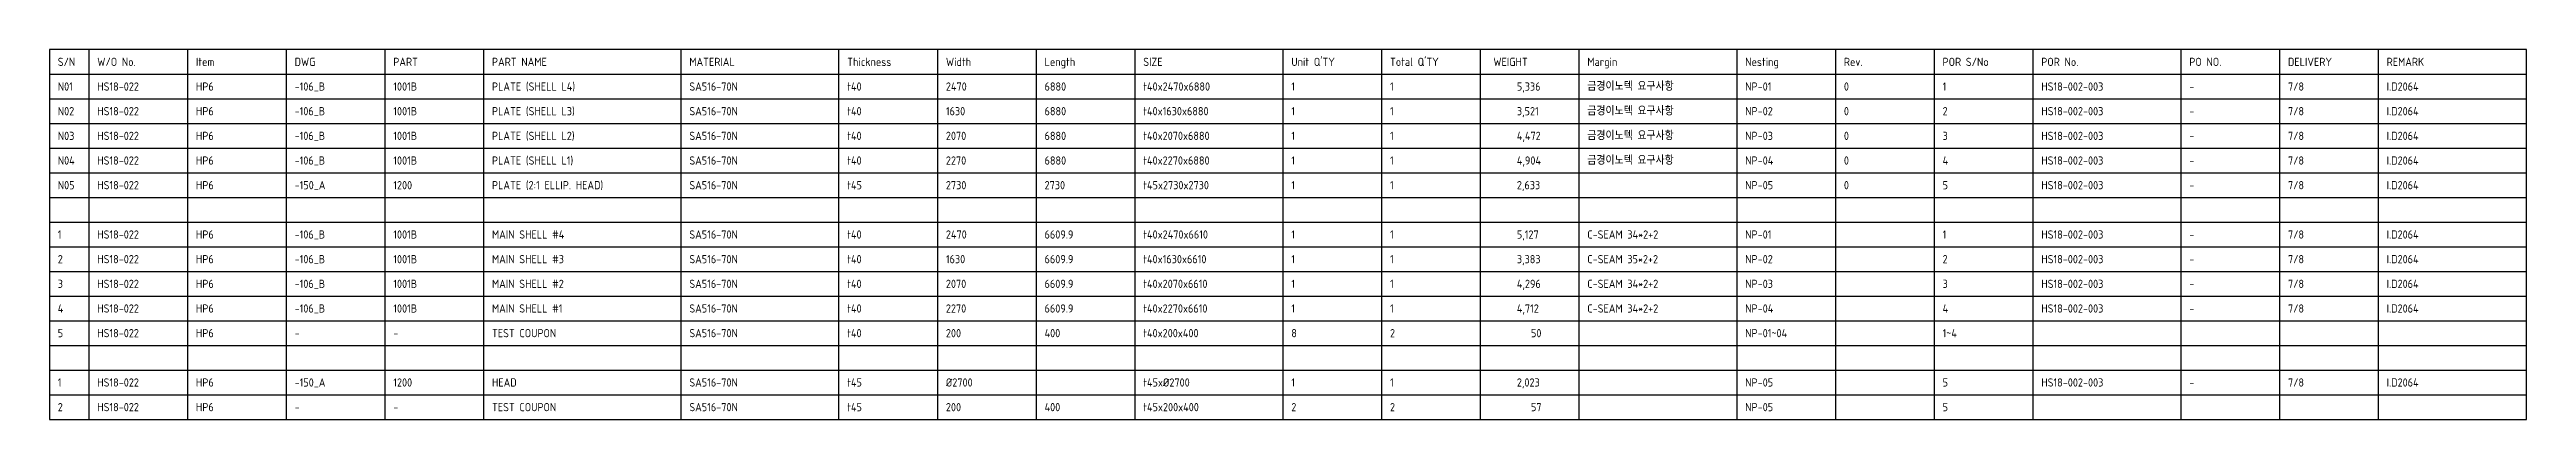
# Model space of a CAD drawing. Header units: millimetres. Extents: x -47360 to 661737, y -45870 to 354580.
# Drawn here: x -47360 to -2180, y 40000 to 46750 of the extents above; entities that cross this region are included whole.
import ezdxf

# ---------------------------------------------------------------- set-up
doc = ezdxf.new("R2010")
doc.units = ezdxf.units.MM
doc.header["$LTSCALE"] = 10
doc.layers.add('T', color=2, linetype='Continuous')
doc.styles.get("Standard").update_dxf_attribs({"font": 'isocp2.shx', "bigfont": 'whgtxt.shx'})

msp = doc.modelspace()

# ---------------------------------------------------------------- texts
at = {"layer": 'T'}
for s, p in [('S/N', (-47210, 46450)), ('W/O No.', (-46490, 46450)), ('Item', (-44690, 46450)), ('DWG', (-42890, 46450)), ('PART', (-41090, 46450)), ('PART NAME', (-39290, 46450)), ('MATERIAL', (-35690, 46450)), ('Thickness', (-32810, 46450)), ('Width', (-31010, 46450)), ('Length', (-29210, 46450)), ('SIZE', (-27410, 46450)), ("Unit Q'TY", (-24710, 46450)), ("Total Q'TY", (-22910, 46450)), (' WEIGHT ', (-21110, 46450)), ('Margin', (-19310, 46450)), ('Nesting', (-16430, 46450)), ('Rev. ', (-14630, 46450)), ('POR S/No', (-12830, 46450)), ('POR No.', (-11030, 46450)), ('PO NO.', (-8330, 46450)), ('DELIVERY', (-6530, 46450)), ('REMARK', (-4730, 46450)), ('N01', (-47210, 46000)), ('HS18-022', (-46490, 46000)), ('HP6', (-44690, 46000)), ('-106_B', (-42890, 46000)), ('1001B', (-41090, 46000)), ('PLATE (SHELL L4)', (-39290, 46000)), ('SA516-70N', (-35690, 46000)), ('t40', (-32810, 46000)), ('2470', (-31010, 46000)), ('6880', (-29210, 46000)), ('t40x2470x6880', (-27410, 46000)), ('1', (-24710, 46000)), ('1', (-22910, 46000)), ('      5,336 ', (-21110, 46000)), ('금경이노텍 요구사항', (-19310, 46000)), ('NP-01', (-16430, 46000)), ('0', (-14630, 46000)), ('1', (-12830, 46000)), ('HS18-002-003', (-11030, 46000)), ('7/8', (-6530, 46000)), ('I.D2064', (-4730, 46000)), ('N02', (-47210, 45550)), ('HS18-022', (-46490, 45550)), ('HP6', (-44690, 45550)), ('-106_B', (-42890, 45550)), ('1001B', (-41090, 45550)), ('PLATE (SHELL L3)', (-39290, 45550)), ('SA516-70N', (-35690, 45550)), ('t40', (-32810, 45550)), ('1630', (-31010, 45550)), ('6880', (-29210, 45550)), ('t40x1630x6880', (-27410, 45550)), ('1', (-24710, 45550)), ('1', (-22910, 45550)), ('      3,521 ', (-21110, 45550)), ('금경이노텍 요구사항', (-19310, 45550)), ('NP-02', (-16430, 45550)), ('0', (-14630, 45550)), ('2', (-12830, 45550)), ('HS18-002-003', (-11030, 45550)), ('-', (-8330, 46000)), ('7/8', (-6530, 45550)), ('I.D2064', (-4730, 45550)), ('N03', (-47210, 45100)), ('HS18-022', (-46490, 45100)), ('HP6', (-44690, 45100)), ('-106_B', (-42890, 45100)), ('1001B', (-41090, 45100)), ('PLATE (SHELL L2)', (-39290, 45100)), ('SA516-70N', (-35690, 45100)), ('t40', (-32810, 45100)), ('2070', (-31010, 45100)), ('6880', (-29210, 45100)), ('t40x2070x6880', (-27410, 45100)), ('1', (-24710, 45100)), ('1', (-22910, 45100)), ('      4,472 ', (-21110, 45100)), ('금경이노텍 요구사항', (-19310, 45100)), ('NP-03', (-16430, 45100)), ('0', (-14630, 45100)), ('3', (-12830, 45100)), ('HS18-002-003', (-11030, 45100)), ('-', (-8330, 45550)), ('7/8', (-6530, 45100)), ('I.D2064', (-4730, 45100)), ('N04', (-47210, 44650)), ('HS18-022', (-46490, 44650)), ('HP6', (-44690, 44650)), ('-106_B', (-42890, 44650)), ('1001B', (-41090, 44650)), ('PLATE (SHELL L1)', (-39290, 44650)), ('SA516-70N', (-35690, 44650)), ('t40', (-32810, 44650)), ('2270', (-31010, 44650)), ('6880', (-29210, 44650)), ('t40x2270x6880', (-27410, 44650)), ('1', (-24710, 44650)), ('1', (-22910, 44650)), ('      4,904 ', (-21110, 44650)), ('금경이노텍 요구사항', (-19310, 44650)), ('NP-04', (-16430, 44650)), ('0', (-14630, 44650)), ('4', (-12830, 44650)), ('HS18-002-003', (-11030, 44650)), ('-', (-8330, 45100)), ('7/8', (-6530, 44650)), ('I.D2064', (-4730, 44650)), ('N05', (-47210, 44200)), ('HS18-022', (-46490, 44200)), ('HP6', (-44690, 44200)), ('-150_A', (-42890, 44200)), ('1200', (-41090, 44200)), ('PLATE (2:1 ELLIP. HEAD)', (-39290, 44200)), ('SA516-70N', (-35690, 44200)), ('t45', (-32810, 44200)), ('2730', (-31010, 44200)), ('2730', (-29210, 44200)), ('t45x2730x2730', (-27410, 44200)), ('1', (-24710, 44200)), ('1', (-22910, 44200)), ('      2,633 ', (-21110, 44200)), ('NP-05', (-16430, 44200)), ('0', (-14630, 44200)), ('5', (-12830, 44200)), ('HS18-002-003', (-11030, 44200)), ('-', (-8330, 44650)), ('7/8', (-6530, 44200)), ('I.D2064', (-4730, 44200)), ('-', (-8330, 44200)), ('1', (-47210, 43300)), ('HS18-022', (-46490, 43300)), ('HP6', (-44690, 43300)), ('-106_B', (-42890, 43300)), ('1001B', (-41090, 43300)), ('MAIN SHELL #4', (-39290, 43300)), ('SA516-70N', (-35690, 43300)), ('t40', (-32810, 43300)), ('2470', (-31010, 43300)), ('6609.9 ', (-29210, 43300)), ('t40x2470x6610', (-27410, 43300)), ('1', (-24710, 43300)), ('1', (-22910, 43300)), ('      5,127 ', (-21110, 43300)), ('C-SEAM 34*2+2', (-19310, 43300)), ('NP-01', (-16430, 43300)), ('1', (-12830, 43300)), ('HS18-002-003', (-11030, 43300)), ('7/8', (-6530, 43300)), ('I.D2064', (-4730, 43300)), ('2', (-47210, 42850)), ('HS18-022', (-46490, 42850)), ('HP6', (-44690, 42850)), ('-106_B', (-42890, 42850)), ('1001B', (-41090, 42850)), ('MAIN SHELL #3', (-39290, 42850)), ('SA516-70N', (-35690, 42850)), ('t40', (-32810, 42850)), ('1630', (-31010, 42850)), ('6609.9 ', (-29210, 42850)), ('t40x1630x6610', (-27410, 42850)), ('1', (-24710, 42850)), ('1', (-22910, 42850)), ('      3,383 ', (-21110, 42850)), ('C-SEAM 35*2+2', (-19310, 42850)), ('NP-02', (-16430, 42850)), ('2', (-12830, 42850)), ('HS18-002-003', (-11030, 42850)), ('-', (-8330, 43300)), ('7/8', (-6530, 42850)), ('I.D2064', (-4730, 42850)), ('3', (-47210, 42400)), ('HS18-022', (-46490, 42400)), ('HP6', (-44690, 42400)), ('-106_B', (-42890, 42400)), ('1001B', (-41090, 42400)), ('MAIN SHELL #2', (-39290, 42400)), ('SA516-70N', (-35690, 42400)), ('t40', (-32810, 42400)), ('2070', (-31010, 42400)), ('6609.9 ', (-29210, 42400)), ('t40x2070x6610', (-27410, 42400)), ('1', (-24710, 42400)), ('1', (-22910, 42400)), ('      4,296 ', (-21110, 42400)), ('C-SEAM 34*2+2', (-19310, 42400)), ('NP-03', (-16430, 42400)), ('3', (-12830, 42400)), ('HS18-002-003', (-11030, 42400)), ('-', (-8330, 42850)), ('7/8', (-6530, 42400)), ('I.D2064', (-4730, 42400)), ('4', (-47210, 41950)), ('HS18-022', (-46490, 41950)), ('HP6', (-44690, 41950)), ('-106_B', (-42890, 41950)), ('1001B', (-41090, 41950)), ('MAIN SHELL #1', (-39290, 41950)), ('SA516-70N', (-35690, 41950)), ('t40', (-32810, 41950)), ('2270', (-31010, 41950)), ('6609.9 ', (-29210, 41950)), ('t40x2270x6610', (-27410, 41950)), ('1', (-24710, 41950)), ('1', (-22910, 41950)), ('      4,712 ', (-21110, 41950)), ('C-SEAM 34*2+2', (-19310, 41950)), ('NP-04', (-16430, 41950)), ('4', (-12830, 41950)), ('HS18-002-003', (-11030, 41950)), ('-', (-8330, 42400)), ('7/8', (-6530, 41950)), ('I.D2064', (-4730, 41950)), ('5', (-47210, 41500)), ('HS18-022', (-46490, 41500)), ('HP6', (-44690, 41500)), ('-', (-42890, 41500)), ('-', (-41090, 41500)), ('TEST COUPON', (-39290, 41500)), ('SA516-70N', (-35690, 41500)), ('t40', (-32810, 41500)), ('200', (-31010, 41500)), ('400', (-29210, 41500)), ('t40x200x400', (-27410, 41500)), ('8', (-24710, 41500)), ('2', (-22910, 41500)), ('         50 ', (-21110, 41500)), ('NP-01~04', (-16430, 41500)), ('1~4', (-12830, 41500)), ('-', (-8330, 41950)), ('1', (-47210, 40600)), ('HS18-022', (-46490, 40600)), ('HP6', (-44690, 40600)), ('-150_A', (-42890, 40600)), ('1200', (-41090, 40600)), ('HEAD', (-39290, 40600)), ('SA516-70N', (-35690, 40600)), ('t45', (-32810, 40600)), ('%%C2700', (-31010, 40600)), ('t45x%%C2700', (-27410, 40600)), ('1', (-24710, 40600)), ('1', (-22910, 40600)), ('      2,023 ', (-21110, 40600)), ('NP-05', (-16430, 40600)), ('5', (-12830, 40600)), ('HS18-002-003', (-11030, 40600)), ('-', (-8330, 40600)), ('7/8', (-6530, 40600)), ('I.D2064', (-4730, 40600)), ('2', (-47210, 40150)), ('HS18-022', (-46490, 40150)), ('HP6', (-44690, 40150)), ('-', (-42890, 40150)), ('-', (-41090, 40150)), ('TEST COUPON', (-39290, 40150)), ('SA516-70N', (-35690, 40150)), ('t45', (-32810, 40150)), ('200', (-31010, 40150)), ('400', (-29210, 40150)), ('t45x200x400', (-27410, 40150)), ('2', (-24710, 40150)), ('2', (-22910, 40150)), ('         57 ', (-21110, 40150)), ('NP-05', (-16430, 40150)), ('5', (-12830, 40150))]:
    msp.add_text(s, height=150, dxfattribs=at).set_placement(p)

# ---------------------------------------------------------------- linework, layer by layer
at = {"layer": 'T', "color": 7}
for p, q in [((-46640, 40000), (-46640, 46750)), ((-44840, 40000), (-44840, 46750)), ((-43040, 40000), (-43040, 46750)), ((-41240, 40000), (-41240, 46750)), ((-39440, 40000), (-39440, 46750)), ((-35840, 40000), (-35840, 46750)), ((-32960, 40000), (-32960, 46750)), ((-31160, 40000), (-31160, 46750)), ((-29360, 40000), (-29360, 46750)), ((-27560, 40000), (-27560, 46750)), ((-24860, 40000), (-24860, 46750)), ((-23060, 40000), (-23060, 46750)), ((-21260, 40000), (-21260, 46750)), ((-19460, 40000), (-19460, 46750)), ((-16580, 40000), (-16580, 46750)), ((-14780, 40000), (-14780, 46750)), ((-12980, 40000), (-12980, 46750)), ((-11180, 40000), (-11180, 46750)), ((-8480, 40000), (-8480, 46750)), ((-6680, 40000), (-6680, 46750)), ((-4880, 40000), (-4880, 46750)), ((-47360, 46300), (-2180, 46300)), ((-47360, 45850), (-2180, 45850)), ((-47360, 45400), (-2180, 45400)), ((-47360, 44950), (-2180, 44950)), ((-47360, 44500), (-2180, 44500)), ((-47360, 44050), (-2180, 44050)), ((-47360, 43600), (-2180, 43600)), ((-47360, 43150), (-2180, 43150)), ((-47360, 42700), (-2180, 42700)), ((-47360, 42250), (-2180, 42250)), ((-47360, 41800), (-2180, 41800)), ((-47360, 41350), (-2180, 41350)), ((-47360, 40900), (-2180, 40900)), ((-47360, 40450), (-2180, 40450))]:
    msp.add_line(p, q, dxfattribs=at)
msp.add_lwpolyline([(-47360, 40000), (-2180, 40000), (-2180, 46750), (-47360, 46750), (-47360, 40000)], dxfattribs=at)

msp.set_redraw_order([(e.dxf.handle, doc.entitydb.next_handle()) for e in msp.query("TEXT MTEXT ATTDEF DIMENSION ARC_DIMENSION")])  # texts and dimensions are drawn at this point

doc.saveas('drawing.dxf')
